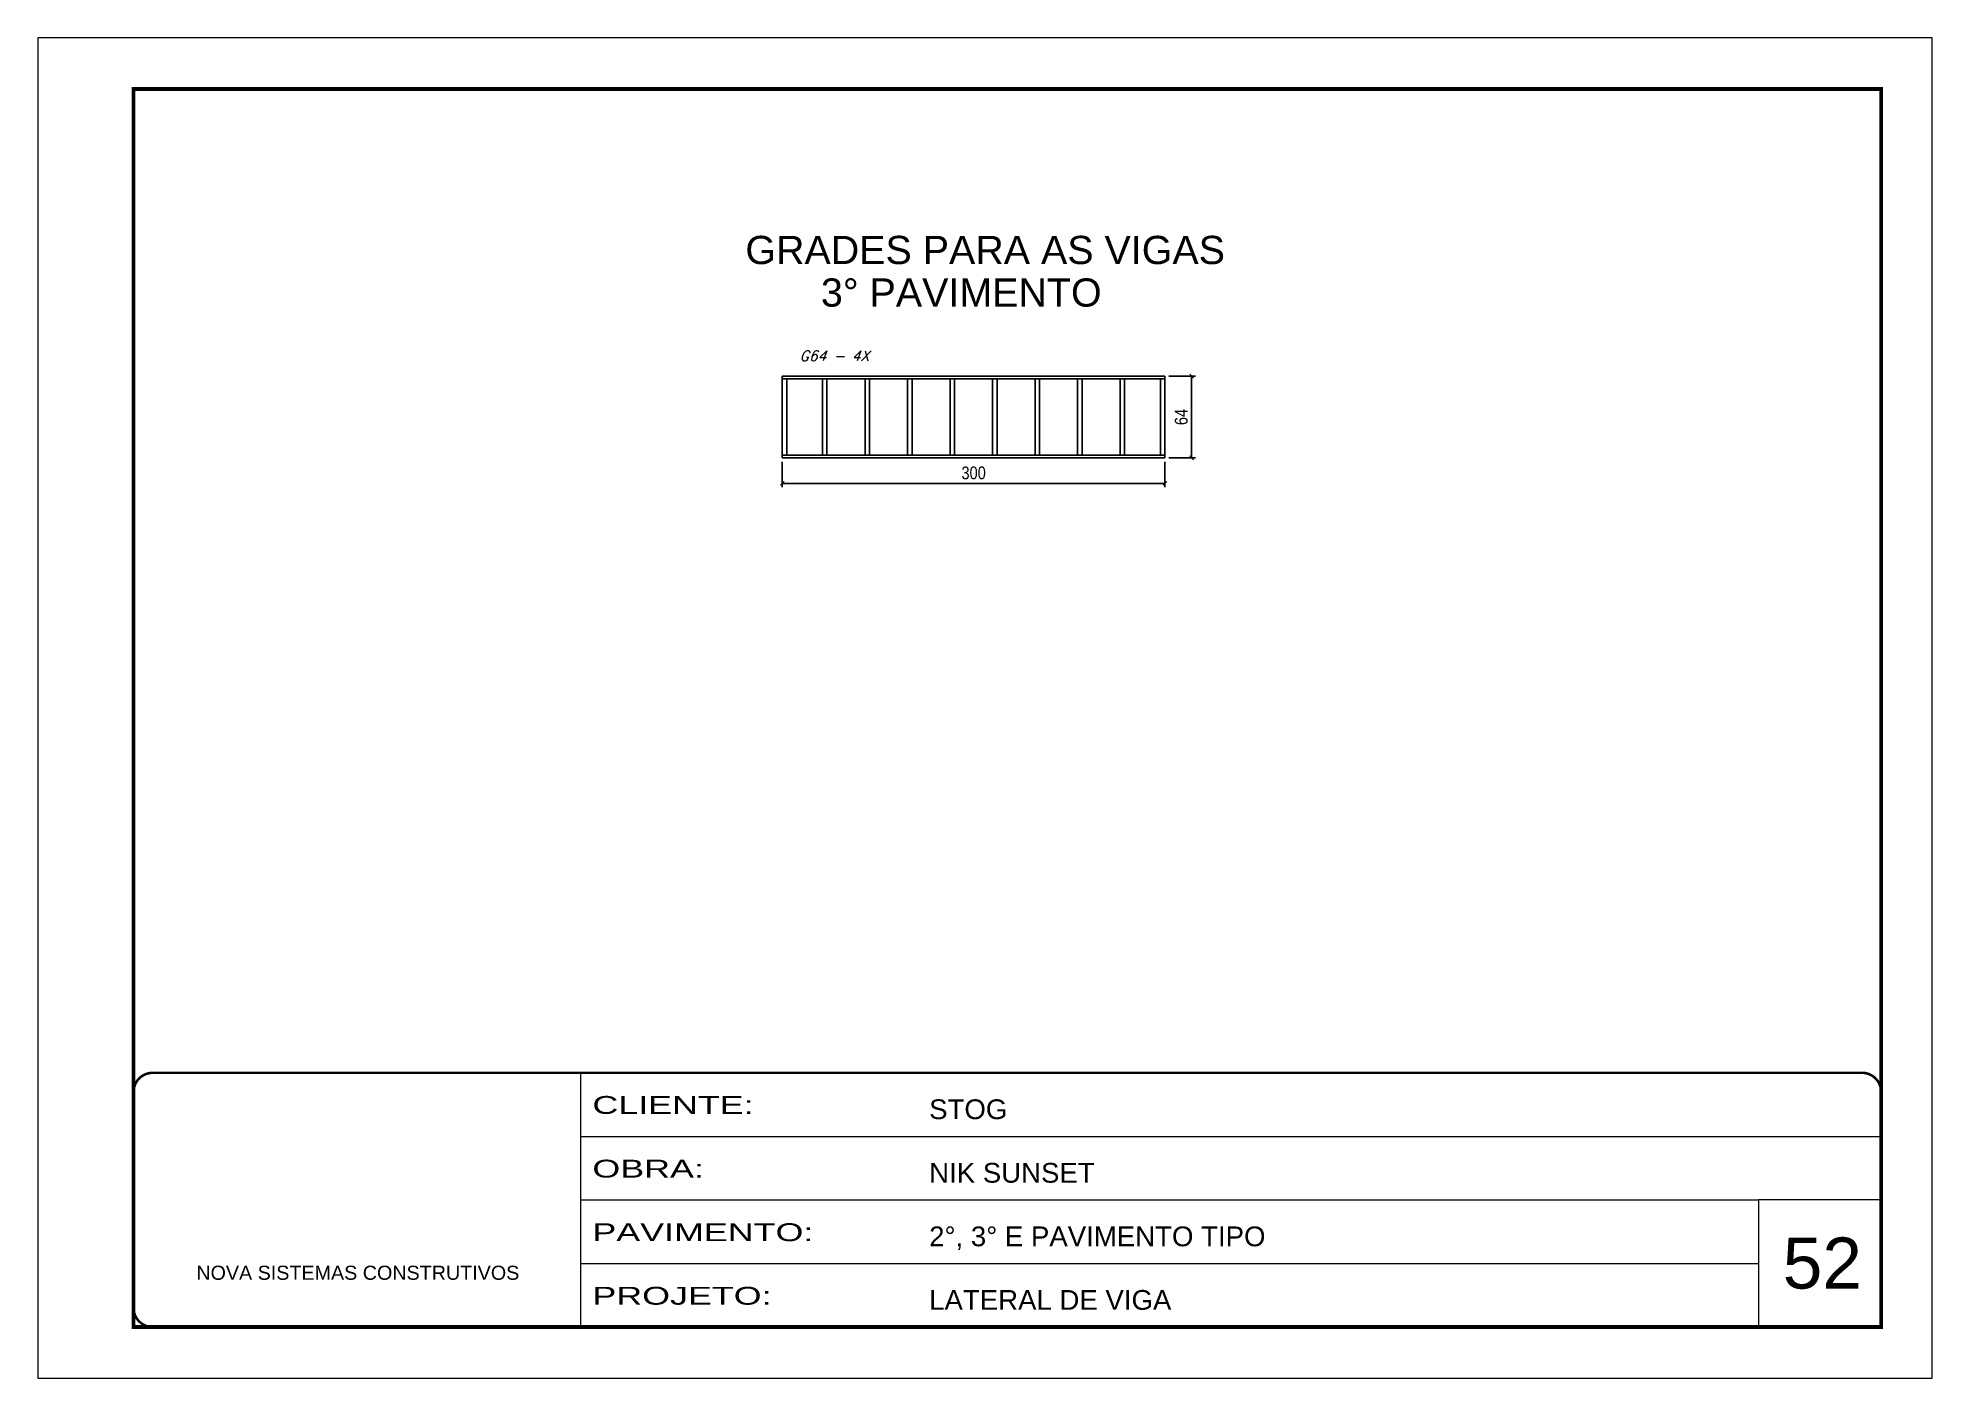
# Model space of a CAD drawing. Extents: x -10448 to -1189, y -11772 to 17235.
# Drawn here: x -5693 to -4208, y 2011 to 3061 of the extents above; entities that cross this region are included whole.
import ezdxf

# ---------------------------------------------------------------- set-up
doc = ezdxf.new("R2010")
doc.units = 0
doc.linetypes.add('CONTINUO', pattern=[0])
doc.linetypes.add('DASHED', pattern=[0.75, 0.5, -0.25])
for name, color, linetype, lineweight in [('CARIMBO', 255, 'Continuous', 9), ('Folhas', 255, 'Continuous', 9), ('SARRAFO DE PRESSAO', 251, 'DASHED', 9)]:
    doc.layers.add(name, color=color, linetype=linetype, lineweight=lineweight)
for name, color, linetype in [('COTA', 241, 'Continuous'), ('SARR_2.2x7', 40, 'Continuous'), ('SARR_3.5x7', 81, 'Continuous'), ('texto', 7, 'Continuous')]:
    doc.layers.add(name, color=color, linetype=linetype)
doc.styles.add('ARIAL', font='arial.ttf')
doc.styles.add('COTA TECNICA', font='techl___.ttf', dxfattribs={"height": 10})
doc.styles.add('Romans', font='romans.shx')
doc.styles.add('Tecnologia', font='')
doc.styles.get('Tecnologia').set_extended_font_data('Forgotten Futurist')
doc.dimstyles.new('PAINEL', dxfattribs={"dimtxt": 10, "dimasz": 3, "dimexe": 3, "dimexo": 3, "dimgap": 3, "dimtad": 1, "dimdec": 1, "dimzin": 12, "dimdsep": 46, "dimtxsty": 'COTA TECNICA', "dimblk1": 'OBLIQUE', "dimblk2": 'OBLIQUE', "dimsah": 1, "dimcen": 0.9, "dimclrd": 4, "dimclre": 4, "dimclrt": 240, "dimadec": 1, "dimazin": 3, "dimtfac": 1, "dimtdec": 1, "dimtmove": 0, "dimatfit": 3, "dimfxl": 1, "dimtolj": 1, "dimtzin": 12, "dimarcsym": 0})

msp = doc.modelspace()

# ---------------------------------------------------------------- texts
at = {"color": 0, "linetype": 'Continuous', "ltscale": 5, "style": 'ARIAL'}
for s, p in [('GRADES PARA AS VIGAS', (-5138.65, 2884.13)), (' 3° PAVIMENTO ', (-5087.99, 2850.79))]:
    msp.add_text(s, height=22.1184, dxfattribs=at).set_placement(p)
at = {"layer": 'CARIMBO', "style": 'ARIAL'}
msp.add_text('52', height=40, dxfattribs=at).set_placement((-4325.42, 2081.47))
at = {"layer": 'texto', "color": 2, "insert": (-5068.9, 2812.25), "char_height": 8, "attachment_point": 5, "style": 'Romans'}
msp.add_mtext('{\\Q19;\\C256;G64 - 4X}', dxfattribs=at)

# ---------------------------------------------------------------- blocks, each defined once
blk = doc.blocks.new('9999999999')
at = {"color": 30, "linetype": 'CONTINUO'}
for p, q in [((98564.6, 34230.2), (98564.6, 34429.4)), ((98564.6, 34379.6), (99584, 34379.6)), ((98564.6, 34329.8), (99488, 34329.8)), ((99584, 34329.8), (99488, 34329.8)), ((99488, 34329.8), (99488, 34230.2)), ((98564.6, 34280), (99488, 34280))]:
    blk.add_line(p, q, dxfattribs=at)
at = {"color": 30, "linetype": 'CONTINUO', "const_width": 2}
blk.add_lwpolyline([(99584, 34230.2), (99584, 34414.4, 0.414214), (99569, 34429.4), (98229, 34429.4, 0.414214), (98214, 34414.4), (98214, 34245.2, 0.414214), (98229, 34230.2), (99584, 34230.2)], format="xyb", dxfattribs=at)
at = {"layer": 'Folhas'}
blk.add_lwpolyline([(98139, 34190.2), (99624, 34190.2), (99624, 35240.2), (98139, 35240.2)], close=True, dxfattribs=at)
at = {"layer": 'Folhas', "color": 30, "const_width": 3}
blk.add_lwpolyline([(98214, 34230.2), (99584, 34230.2), (99584, 35200.2), (98214, 35200.2)], close=True, dxfattribs=at)
at = {"color": 7, "linetype": 'Continuous', "ltscale": 5, "style": 'ARIAL'}
for s, height, p in [('STOG', 15.48, (98837.7, 34393.1)), ('NIK SUNSET', 15.48, (98837.7, 34343.3)), ('2°, 3° E PAVIMENTO TIPO', 15.483, (98837.7, 34293.5)), ('NOVA SISTEMAS CONSTRUTIVOS', 11.059, (98263.2, 34267.2)), ('LATERAL DE VIGA', 15.483, (98837.7, 34243.7))]:
    blk.add_text(s, height=height, dxfattribs=at).set_placement(p)
at = {"layer": 'Folhas', "color": 7, "style": 'Tecnologia', "width": 1.5}
for s, p in [('CLIENTE:', (98573.7, 34397.2)), ('OBRA:', (98573.7, 34347.3)), ('PAVIMENTO:', (98573.7, 34297.5)), ('PROJETO:', (98573.7, 34247.7))]:
    blk.add_text(s, height=14, dxfattribs=at).set_placement(p)
blk = doc.blocks.new('_Oblique')
at = {"color": 0, "linetype": 'ByBlock', "lineweight": -2}
blk.add_line((-0.5, -0.5), (0.5, 0.5), dxfattribs=at)
blk = doc.blocks.new('*D1945')
at = {"layer": 'COTA', "color": 4, "linetype": 'ByBlock', "lineweight": -2, "transparency": 16777216}
for p, q in [((-5109.7, 2729.3), (-5109.7, 2709.3)), ((-4809.7, 2729.3), (-4809.7, 2709.3)), ((-4809.7, 2712.3), (-5109.7, 2712.3))]:
    blk.add_line(p, q, dxfattribs=at)
at = {"layer": 'Defpoints', "color": 0, "linetype": 'ByBlock', "transparency": 16777216}
for p in [(-5109.7, 2732.3), (-4809.7, 2732.3), (-5109.7, 2712.3)]:
    blk.add_point(p, dxfattribs=at)
at = {"layer": 'COTA', "color": 4, "linetype": 'ByBlock', "lineweight": -2, "transparency": 16777216, "xscale": 3, "yscale": 3, "zscale": 3, "rotation": 180}
blk.add_blockref('_Oblique', (-5109.7, 2712.3), dxfattribs=at)
at = {"layer": 'COTA', "color": 4, "linetype": 'ByBlock', "lineweight": -2, "transparency": 16777216, "xscale": 3, "yscale": 3, "zscale": 3}
blk.add_blockref('_Oblique', (-4809.7, 2712.3), dxfattribs=at)
at = {"layer": 'COTA', "color": 240, "linetype": 'ByBlock', "transparency": 16777216, "insert": (-4959.7, 2720.5), "char_height": 10, "attachment_point": 5, "style": 'COTA TECNICA'}
blk.add_mtext('\\A1;300', dxfattribs=at)
blk = doc.blocks.new('*D1946')
at = {"layer": 'COTA', "color": 4, "linetype": 'ByBlock', "lineweight": -2, "transparency": 16777216}
for p, q in [((-4806.7, 2796.3), (-4785.8, 2796.3)), ((-4788.8, 2732.3), (-4788.8, 2796.3)), ((-4806.7, 2732.3), (-4785.8, 2732.3))]:
    blk.add_line(p, q, dxfattribs=at)
at = {"layer": 'Defpoints', "color": 0, "linetype": 'ByBlock', "transparency": 16777216}
for p in [(-4809.7, 2796.3), (-4788.8, 2796.3), (-4809.7, 2732.3)]:
    blk.add_point(p, dxfattribs=at)
at = {"layer": 'COTA', "color": 4, "linetype": 'ByBlock', "lineweight": -2, "transparency": 16777216, "xscale": 3, "yscale": 3, "zscale": 3}
for p, rotation in [((-4788.8, 2796.3), 90), ((-4788.8, 2732.3), 270)]:
    blk.add_blockref('_Oblique', p, dxfattribs=dict(at, rotation=rotation))
at = {"layer": 'COTA', "color": 240, "linetype": 'ByBlock', "transparency": 16777216, "insert": (-4796.9, 2764.3), "char_height": 10, "attachment_point": 5, "rotation": 90, "style": 'COTA TECNICA'}
blk.add_mtext('\\A1;64', dxfattribs=at)

# ---------------------------------------------------------------- dimensions: what is measured, and where the dimension line sits
at = {"layer": 'COTA', "linetype": 'ByBlock'}
dim = msp.add_linear_dim(base=(-4788.79, 2796.32), p1=(-4809.73, 2732.32), p2=(-4809.73, 2796.32), angle=90, dimstyle='PAINEL', dxfattribs=at)
dim.commit()
dim.dimension.update_dxf_attribs({"geometry": '*D1946', "text_midpoint": (-4796.9, 2764.32)})
dim = msp.add_linear_dim(base=(-5109.73, 2712.29), p1=(-4809.73, 2732.32), p2=(-5109.73, 2732.32), dimstyle='PAINEL', dxfattribs=at)
dim.commit()
dim.dimension.update_dxf_attribs({"geometry": '*D1945', "text_midpoint": (-4959.73, 2720.51)})

# ---------------------------------------------------------------- linework, layer by layer
at = {"layer": 'SARR_2.2x7', "linetype": 'Continuous'}
for p, q in [((-5109.73, 2796.32), (-5109.73, 2794.12)), ((-5109.73, 2796.32), (-4809.73, 2796.32)), ((-5109.73, 2794.12), (-4809.73, 2794.12)), ((-4809.73, 2796.32), (-4809.73, 2794.12)), ((-5109.73, 2734.52), (-5109.73, 2732.32)), ((-5109.73, 2734.52), (-4809.73, 2734.52)), ((-4809.73, 2734.52), (-4809.73, 2732.32)), ((-5109.73, 2732.32), (-4809.73, 2732.32))]:
    msp.add_line(p, q, dxfattribs=at)
at = {"layer": 'SARR_3.5x7'}
for p, q in [((-5109.73, 2794.12), (-5109.73, 2734.52)), ((-5106.23, 2794.12), (-5106.23, 2734.52)), ((-5078.15, 2794.12), (-5078.15, 2734.52)), ((-5074.65, 2794.12), (-5074.65, 2734.52)), ((-5044.81, 2794.12), (-5044.81, 2734.52)), ((-5041.31, 2794.12), (-5041.31, 2734.52)), ((-5011.48, 2794.12), (-5011.48, 2734.52)), ((-5007.98, 2794.12), (-5007.98, 2734.52)), ((-4978.15, 2794.12), (-4978.15, 2734.52)), ((-4974.65, 2794.12), (-4974.65, 2734.52)), ((-4944.81, 2794.12), (-4944.81, 2734.52)), ((-4941.31, 2794.12), (-4941.31, 2734.52)), ((-4911.48, 2794.12), (-4911.48, 2734.52)), ((-4907.98, 2794.12), (-4907.98, 2734.52)), ((-4878.15, 2794.12), (-4878.15, 2734.52)), ((-4874.65, 2794.12), (-4874.65, 2734.52)), ((-4844.81, 2794.12), (-4844.81, 2734.52)), ((-4841.31, 2794.12), (-4841.31, 2734.52)), ((-4813.23, 2794.12), (-4813.23, 2734.52)), ((-4809.73, 2794.12), (-4809.73, 2734.52))]:
    msp.add_line(p, q, dxfattribs=at)

# ---------------------------------------------------------------- block references
at = {"layer": 'SARRAFO DE PRESSAO', "color": 6, "linetype": 'ByBlock'}
msp.add_blockref('9999999999', (-103832.26, -32178.88), dxfattribs=at)

msp.set_redraw_order([(e.dxf.handle, doc.entitydb.next_handle()) for e in msp.query("TEXT MTEXT ATTDEF DIMENSION ARC_DIMENSION")])  # texts and dimensions are drawn at this point

doc.saveas('drawing.dxf')
